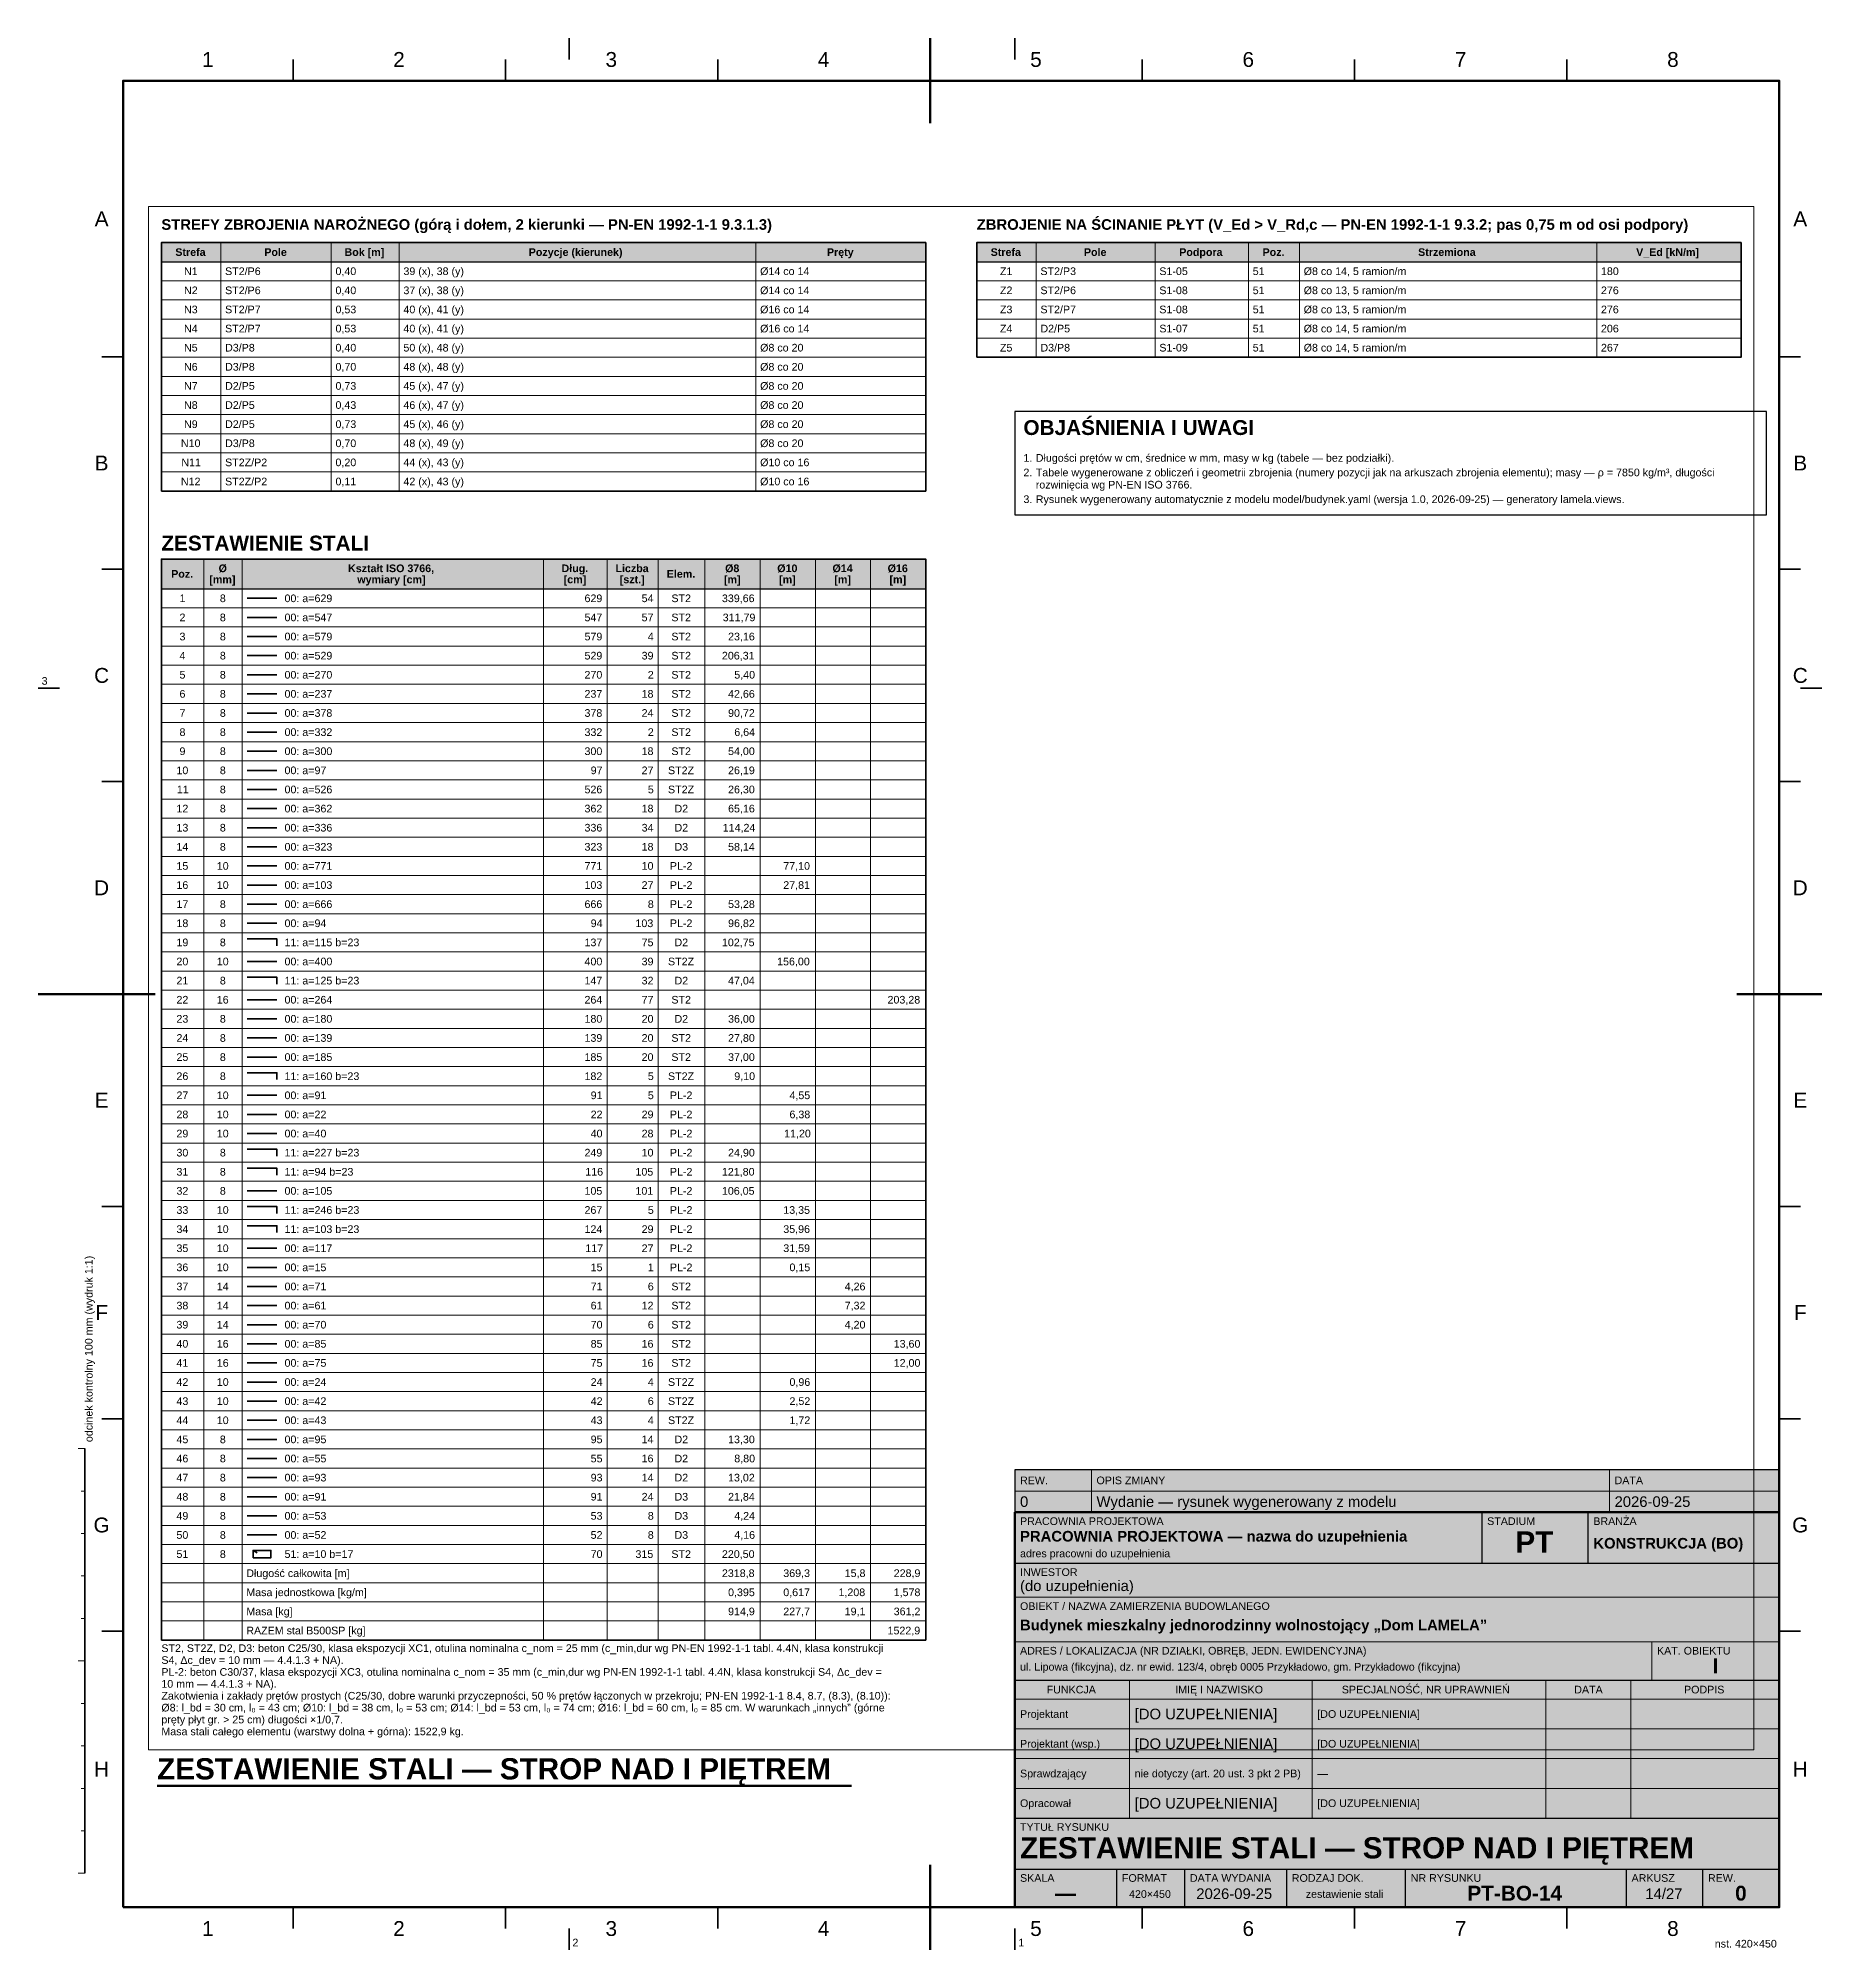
# Paper-space layout 'Arkusz PT-BO-14' of a CAD drawing. Header units: metres. Extents: x 0 to 420, y 0 to 450.
# The model-space entities are those that its viewports show. They can reach past a viewport. Long polylines and large blocks are cut down to what shows.
import ezdxf

# ---------------------------------------------------------------- set-up
doc = ezdxf.new("R2010")
doc.units = ezdxf.units.M
for name, color, linetype, lineweight in [('A-WIDOK', 7, 'Continuous', 25), ('R-OPISY', 7, 'Continuous', 25), ('R-RAMKA', 7, 'Continuous', 50), ('R-TABLICZKA', 7, 'Continuous', 25)]:
    doc.layers.add(name, color=color, linetype=linetype, lineweight=lineweight)
doc.layers.add('R-RZUTNIA', color=8, linetype='Continuous', lineweight=18, plot=False)
doc.styles.add('PL_ARIAL', font='arial.ttf')
doc.styles.add('PL_ARIAL_B', font='arialbd.ttf')

psp = doc.layouts.new('Arkusz PT-BO-14')

# ---------------------------------------------------------------- texts
at = {"layer": 'R-OPISY'}
for s, height, style, p in [('OBJAŚNIENIA I UWAGI', 3.5, 'PL_ARIAL_B', (232, 356.6)), ('1. ', 1.8, 'PL_ARIAL', (232, 350.3)), ('Długości prętów w cm, średnice w mm, masy w kg (tabele — bez podziałki).', 1.8, 'PL_ARIAL', (234.91, 350.3)), ('2. ', 1.8, 'PL_ARIAL', (232, 346.88)), ('Tabele wygenerowane z obliczeń i geometrii zbrojenia (numery pozycji jak na arkuszach zbrojenia elementu); masy — ρ = 7850 kg/m³, długości', 1.8, 'PL_ARIAL', (234.91, 346.88)), ('3. ', 1.8, 'PL_ARIAL', (232, 340.58)), ('rozwinięcia wg PN-EN ISO 3766.', 1.8, 'PL_ARIAL', (234.91, 344)), ('Rysunek wygenerowany automatycznie z modelu model/budynek.yaml (wersja 1.0, 2026-09-25) — generatory lamela.views.', 1.8, 'PL_ARIAL', (234.91, 340.58)), ('ZESTAWIENIE STALI — STROP NAD I PIĘTREM', 5, 'PL_ARIAL_B', (28, 40.1))]:
    psp.add_text(s, height=height, dxfattribs=dict(at, style=style)).set_placement(p)
at = {"layer": 'R-OPISY', "style": 'PL_ARIAL'}
psp.add_text('odcinek kontrolny 100 mm (wydruk 1:1)', height=1.8, rotation=90, dxfattribs=at).set_placement((12.8, 119.5))
at = {"layer": 'R-RAMKA', "style": 'PL_ARIAL'}
for s, height, p in [('1', 3.5, (38.59, 443.25)), ('2', 3.5, (83.59, 443.25)), ('3', 3.5, (133.59, 443.25)), ('4', 3.5, (183.59, 443.25)), ('5', 3.5, (233.59, 443.25)), ('6', 3.5, (283.59, 443.25)), ('7', 3.5, (333.59, 443.25)), ('8', 3.5, (383.59, 443.25)), ('A', 3.5, (13.3, 405.75)), ('A', 3.5, (413.3, 405.75)), ('B', 3.5, (13.3, 348.25)), ('B', 3.5, (413.3, 348.25)), ('C', 3.5, (13.16, 298.25)), ('C', 3.5, (413.16, 298.25)), ('3', 1.8, (0.8, 297.8)), ('D', 3.5, (13.16, 248.25)), ('D', 3.5, (413.16, 248.25)), ('E', 3.5, (13.3, 198.25)), ('E', 3.5, (413.3, 198.25)), ('F', 3.5, (13.45, 148.25)), ('F', 3.5, (413.45, 148.25)), ('G', 3.5, (13.02, 98.25)), ('G', 3.5, (413.02, 98.25)), ('H', 3.5, (13.16, 40.75)), ('H', 3.5, (413.16, 40.75)), ('1', 3.5, (38.59, 3.25)), ('2', 3.5, (83.59, 3.25)), ('3', 3.5, (133.59, 3.25)), ('4', 3.5, (183.59, 3.25)), ('5', 3.5, (233.59, 3.25)), ('6', 3.5, (283.59, 3.25)), ('7', 3.5, (333.59, 3.25)), ('8', 3.5, (383.59, 3.25)), ('2', 1.8, (125.8, 0.8)), ('1', 1.8, (230.8, 0.8)), ('nst. 420×450', 1.8, (394.8, 0.53))]:
    psp.add_text(s, height=height, dxfattribs=at).set_placement(p)
at = {"layer": 'R-TABLICZKA'}
for s, height, style, p in [('REW.', 1.8, 'PL_ARIAL', (231.2, 109.6)), ('OPIS ZMIANY', 1.8, 'PL_ARIAL', (249.2, 109.6)), ('DATA', 1.8, 'PL_ARIAL', (371.2, 109.6)), ('0', 2.5, 'PL_ARIAL', (231.2, 104.25)), ('Wydanie — rysunek wygenerowany z modelu', 2.5, 'PL_ARIAL', (249.2, 104.25)), ('2026-09-25', 2.5, 'PL_ARIAL', (371.2, 104.25)), ('PRACOWNIA PROJEKTOWA', 1.8, 'PL_ARIAL', (231.2, 100)), ('STADIUM', 1.8, 'PL_ARIAL', (341.2, 100)), ('BRANŻA', 1.8, 'PL_ARIAL', (366.2, 100)), ('PRACOWNIA PROJEKTOWA — nazwa do uzupełnienia', 2.5, 'PL_ARIAL_B', (231.2, 96.1)), ('PT', 5, 'PL_ARIAL_B', (347.86, 93.5)), ('KONSTRUKCJA (BO)', 2.5, 'PL_ARIAL_B', (366.2, 94.45)), ('adres pracowni do uzupełnienia', 1.8, 'PL_ARIAL', (231.2, 92.4)), ('(do uzupełnienia)', 2.5, 'PL_ARIAL', (231.2, 84.45)), ('INWESTOR', 1.8, 'PL_ARIAL', (231.2, 88)), ('OBIEKT / NAZWA ZAMIERZENIA BUDOWLANEGO', 1.8, 'PL_ARIAL', (231.2, 80)), ('Budynek mieszkalny jednorodzinny wolnostojący „Dom LAMELA”', 2.5, 'PL_ARIAL_B', (231.2, 75.2)), ('ADRES / LOKALIZACJA (NR DZIAŁKI, OBRĘB, JEDN. EWIDENCYJNA)', 1.8, 'PL_ARIAL', (231.2, 69.5)), ('ul. Lipowa (fikcyjna), dz. nr ewid. 123/4, obręb 0005 Przykładowo, gm. Przykładowo (fikcyjna)', 1.8, 'PL_ARIAL', (231.2, 65.72)), ('KAT. OBIEKTU', 1.8, 'PL_ARIAL', (381.2, 69.5)), ('I', 3.5, 'PL_ARIAL_B', (394.29, 65.07)), ('FUNKCJA', 1.8, 'PL_ARIAL', (237.47, 60.35)), ('IMIĘ I NAZWISKO', 1.8, 'PL_ARIAL', (267.74, 60.35)), ('SPECJALNOŚĆ, NR UPRAWNIEŃ', 1.8, 'PL_ARIAL', (306.98, 60.35)), ('DATA', 1.8, 'PL_ARIAL', (361.71, 60.35)), ('PODPIS', 1.8, 'PL_ARIAL', (387.56, 60.35)), ('Projektant', 1.8, 'PL_ARIAL', (231.2, 54.6)), ('[DO UZUPEŁNIENIA]', 2.5, 'PL_ARIAL', (258.2, 54.25)), ('[DO UZUPEŁNIENIA]', 1.8, 'PL_ARIAL', (301.2, 54.6)), ('[DO UZUPEŁNIENIA]', 2.5, 'PL_ARIAL', (258.2, 47.25)), ('Projektant (wsp.)', 1.8, 'PL_ARIAL', (231.2, 47.6)), ('[DO UZUPEŁNIENIA]', 1.8, 'PL_ARIAL', (301.2, 47.6)), ('Sprawdzający', 1.8, 'PL_ARIAL', (231.2, 40.6)), ('nie dotyczy (art. 20 ust. 3 pkt 2 PB)', 1.8, 'PL_ARIAL', (258.2, 40.6)), ('—', 1.8, 'PL_ARIAL', (301.2, 40.6)), ('Opracował', 1.8, 'PL_ARIAL', (231.2, 33.6)), ('[DO UZUPEŁNIENIA]', 2.5, 'PL_ARIAL', (258.2, 33.25)), ('[DO UZUPEŁNIENIA]', 1.8, 'PL_ARIAL', (301.2, 33.6)), ('TYTUŁ RYSUNKU', 1.8, 'PL_ARIAL', (231.2, 28)), ('ZESTAWIENIE STALI — STROP NAD I PIĘTREM', 5, 'PL_ARIAL_B', (231.2, 21.5)), ('SKALA', 1.8, 'PL_ARIAL', (231.2, 16)), ('FORMAT', 1.8, 'PL_ARIAL', (255.2, 16)), ('420×450', 1.8, 'PL_ARIAL', (256.87, 12.22)), ('DATA WYDANIA', 1.8, 'PL_ARIAL', (271.2, 16)), ('2026-09-25', 2.5, 'PL_ARIAL', (272.71, 11.95)), ('RODZAJ DOK.', 1.8, 'PL_ARIAL', (295.2, 16)), ('zestawienie stali', 1.8, 'PL_ARIAL', (298.48, 12.22)), ('NR RYSUNKU', 1.8, 'PL_ARIAL', (323.2, 16)), ('PT-BO-14', 3.5, 'PL_ARIAL_B', (336.55, 11.57)), ('ARKUSZ', 1.8, 'PL_ARIAL', (375.2, 16)), ('14/27', 2.5, 'PL_ARIAL', (378.45, 11.95)), ('REW.', 1.8, 'PL_ARIAL', (393.2, 16)), ('0', 3.5, 'PL_ARIAL_B', (399.59, 11.57)), ('—', 3.5, 'PL_ARIAL_B', (239.46, 11.57))]:
    psp.add_text(s, height=height, dxfattribs=dict(at, style=style)).set_placement(p)

msp = doc.modelspace()

# ---------------------------------------------------------------- texts
at = {"layer": 'A-WIDOK', "style": 'PL_ARIAL'}
for s, p in [('ST2, ST2Z, D2, D3: beton C25/30, klasa ekspozycji XC1, otulina nominalna c_nom = 25 mm (c_min,dur wg PN-EN 1992-1-1 tabl. 4.4N, klasa konstrukcji', (0, -0.3378)), ('S4, Δc_dev = 10 mm — 4.4.1.3 + NA).', (0, -0.3406)), ('PL-2: beton C30/37, klasa ekspozycji XC3, otulina nominalna c_nom = 35 mm (c_min,dur wg PN-EN 1992-1-1 tabl. 4.4N, klasa konstrukcji S4, Δc_dev =', (0, -0.3434)), ('10 mm — 4.4.1.3 + NA).', (0, -0.3462)), ('Zakotwienia i zakłady prętów prostych (C25/30, dobre warunki przyczepności, 50 % prętów łączonych w przekroju; PN-EN 1992-1-1 8.4, 8.7, (8.3), (8.10)):', (0, -0.349)), ('Ø8: l_bd = 30 cm, l₀ = 43 cm; Ø10: l_bd = 38 cm, l₀ = 53 cm; Ø14: l_bd = 53 cm, l₀ = 74 cm; Ø16: l_bd = 60 cm, l₀ = 85 cm. W warunkach „innych” (górne', (0, -0.3518)), ('pręty płyt gr. > 25 cm) długości ×1/0,7.', (0, -0.3546)), ('Masa stali całego elementu (warstwy dolna + górna): 1522,9 kg.', (0, -0.3574))]:
    msp.add_text(s, height=0.0018, dxfattribs=at).set_placement(p)
at = {"layer": 'R-OPISY'}
for s, height, style, p in [('STREFY ZBROJENIA NAROŻNEGO (górą i dołem, 2 kierunki — PN-EN 1992-1-1 9.3.1.3)', 0.0025, 'PL_ARIAL_B', (0, -0.003)), ('ZBROJENIE NA ŚCINANIE PŁYT (V_Ed > V_Rd,c — PN-EN 1992-1-1 9.3.2; pas 0,75 m od osi podpory)', 0.0025, 'PL_ARIAL_B', (0.192, -0.003)), ('Strefa', 0.0018, 'PL_ARIAL_B', (0.00329, -0.00915)), ('Pole', 0.0018, 'PL_ARIAL_B', (0.02424, -0.00915)), ('Bok [m]', 0.0018, 'PL_ARIAL_B', (0.04313, -0.00915)), ('Pozycje (kierunek)', 0.0018, 'PL_ARIAL_B', (0.08651, -0.00915)), ('Pręty', 0.0018, 'PL_ARIAL_B', (0.15673, -0.00915)), ('Strefa', 0.0018, 'PL_ARIAL_B', (0.19529, -0.00915)), ('Pole', 0.0018, 'PL_ARIAL_B', (0.21724, -0.00915)), ('Podpora', 0.0018, 'PL_ARIAL_B', (0.23969, -0.00915)), ('Poz.', 0.0018, 'PL_ARIAL_B', (0.25931, -0.00915)), ('Strzemiona', 0.0018, 'PL_ARIAL_B', (0.29595, -0.00915)), ('V_Ed [kN/m]', 0.0018, 'PL_ARIAL_B', (0.34729, -0.00915)), ('N1', 0.0018, 'PL_ARIAL', (0.00533, -0.01365)), ('ST2/P6', 0.0018, 'PL_ARIAL', (0.015, -0.01365)), ('0,40', 0.0018, 'PL_ARIAL', (0.041, -0.01365)), ('39 (x), 38 (y)', 0.0018, 'PL_ARIAL', (0.057, -0.01365)), ('Ø14 co 14', 0.0018, 'PL_ARIAL', (0.141, -0.01365)), ('Z1', 0.0018, 'PL_ARIAL', (0.19747, -0.01365)), ('ST2/P3', 0.0018, 'PL_ARIAL', (0.207, -0.01365)), ('S1-05', 0.0018, 'PL_ARIAL', (0.235, -0.01365)), ('51', 0.0018, 'PL_ARIAL', (0.257, -0.01365)), ('Ø8 co 14, 5 ramion/m', 0.0018, 'PL_ARIAL', (0.269, -0.01365)), ('180', 0.0018, 'PL_ARIAL', (0.339, -0.01365)), ('N2', 0.0018, 'PL_ARIAL', (0.00533, -0.01815)), ('ST2/P6', 0.0018, 'PL_ARIAL', (0.015, -0.01815)), ('0,40', 0.0018, 'PL_ARIAL', (0.041, -0.01815)), ('37 (x), 38 (y)', 0.0018, 'PL_ARIAL', (0.057, -0.01815)), ('Ø14 co 14', 0.0018, 'PL_ARIAL', (0.141, -0.01815)), ('Z2', 0.0018, 'PL_ARIAL', (0.19747, -0.01815)), ('ST2/P6', 0.0018, 'PL_ARIAL', (0.207, -0.01815)), ('S1-08', 0.0018, 'PL_ARIAL', (0.235, -0.01815)), ('51', 0.0018, 'PL_ARIAL', (0.257, -0.01815)), ('Ø8 co 13, 5 ramion/m', 0.0018, 'PL_ARIAL', (0.269, -0.01815)), ('276', 0.0018, 'PL_ARIAL', (0.339, -0.01815)), ('N3', 0.0018, 'PL_ARIAL', (0.00533, -0.02265)), ('ST2/P7', 0.0018, 'PL_ARIAL', (0.015, -0.02265)), ('0,53', 0.0018, 'PL_ARIAL', (0.041, -0.02265)), ('40 (x), 41 (y)', 0.0018, 'PL_ARIAL', (0.057, -0.02265)), ('Ø16 co 14', 0.0018, 'PL_ARIAL', (0.141, -0.02265)), ('Z3', 0.0018, 'PL_ARIAL', (0.19747, -0.02265)), ('ST2/P7', 0.0018, 'PL_ARIAL', (0.207, -0.02265)), ('S1-08', 0.0018, 'PL_ARIAL', (0.235, -0.02265)), ('51', 0.0018, 'PL_ARIAL', (0.257, -0.02265)), ('Ø8 co 13, 5 ramion/m', 0.0018, 'PL_ARIAL', (0.269, -0.02265)), ('276', 0.0018, 'PL_ARIAL', (0.339, -0.02265)), ('N4', 0.0018, 'PL_ARIAL', (0.00533, -0.02715)), ('ST2/P7', 0.0018, 'PL_ARIAL', (0.015, -0.02715)), ('0,53', 0.0018, 'PL_ARIAL', (0.041, -0.02715)), ('40 (x), 41 (y)', 0.0018, 'PL_ARIAL', (0.057, -0.02715)), ('Ø16 co 14', 0.0018, 'PL_ARIAL', (0.141, -0.02715)), ('Z4', 0.0018, 'PL_ARIAL', (0.19747, -0.02715)), ('D2/P5', 0.0018, 'PL_ARIAL', (0.207, -0.02715)), ('S1-07', 0.0018, 'PL_ARIAL', (0.235, -0.02715)), ('51', 0.0018, 'PL_ARIAL', (0.257, -0.02715)), ('Ø8 co 14, 5 ramion/m', 0.0018, 'PL_ARIAL', (0.269, -0.02715)), ('206', 0.0018, 'PL_ARIAL', (0.339, -0.02715)), ('N5', 0.0018, 'PL_ARIAL', (0.00533, -0.03165)), ('D3/P8', 0.0018, 'PL_ARIAL', (0.015, -0.03165)), ('0,40', 0.0018, 'PL_ARIAL', (0.041, -0.03165)), ('50 (x), 48 (y)', 0.0018, 'PL_ARIAL', (0.057, -0.03165)), ('Ø8 co 20', 0.0018, 'PL_ARIAL', (0.141, -0.03165)), ('Z5', 0.0018, 'PL_ARIAL', (0.19747, -0.03165)), ('D3/P8', 0.0018, 'PL_ARIAL', (0.207, -0.03165)), ('S1-09', 0.0018, 'PL_ARIAL', (0.235, -0.03165)), ('51', 0.0018, 'PL_ARIAL', (0.257, -0.03165)), ('Ø8 co 14, 5 ramion/m', 0.0018, 'PL_ARIAL', (0.269, -0.03165)), ('267', 0.0018, 'PL_ARIAL', (0.339, -0.03165)), ('N6', 0.0018, 'PL_ARIAL', (0.00533, -0.03615)), ('D3/P8', 0.0018, 'PL_ARIAL', (0.015, -0.03615)), ('0,70', 0.0018, 'PL_ARIAL', (0.041, -0.03615)), ('48 (x), 48 (y)', 0.0018, 'PL_ARIAL', (0.057, -0.03615)), ('Ø8 co 20', 0.0018, 'PL_ARIAL', (0.141, -0.03615)), ('N7', 0.0018, 'PL_ARIAL', (0.00533, -0.04065)), ('D2/P5', 0.0018, 'PL_ARIAL', (0.015, -0.04065)), ('0,73', 0.0018, 'PL_ARIAL', (0.041, -0.04065)), ('45 (x), 47 (y)', 0.0018, 'PL_ARIAL', (0.057, -0.04065)), ('Ø8 co 20', 0.0018, 'PL_ARIAL', (0.141, -0.04065)), ('N8', 0.0018, 'PL_ARIAL', (0.00533, -0.04515)), ('D2/P5', 0.0018, 'PL_ARIAL', (0.015, -0.04515)), ('0,43', 0.0018, 'PL_ARIAL', (0.041, -0.04515)), ('46 (x), 47 (y)', 0.0018, 'PL_ARIAL', (0.057, -0.04515)), ('Ø8 co 20', 0.0018, 'PL_ARIAL', (0.141, -0.04515)), ('N9', 0.0018, 'PL_ARIAL', (0.00533, -0.04965)), ('D2/P5', 0.0018, 'PL_ARIAL', (0.015, -0.04965)), ('0,73', 0.0018, 'PL_ARIAL', (0.041, -0.04965)), ('45 (x), 46 (y)', 0.0018, 'PL_ARIAL', (0.057, -0.04965)), ('Ø8 co 20', 0.0018, 'PL_ARIAL', (0.141, -0.04965)), ('N10', 0.0018, 'PL_ARIAL', (0.0046, -0.05415)), ('D3/P8', 0.0018, 'PL_ARIAL', (0.015, -0.05415)), ('0,70', 0.0018, 'PL_ARIAL', (0.041, -0.05415)), ('48 (x), 49 (y)', 0.0018, 'PL_ARIAL', (0.057, -0.05415)), ('Ø8 co 20', 0.0018, 'PL_ARIAL', (0.141, -0.05415)), ('N11', 0.0018, 'PL_ARIAL', (0.0047, -0.05865)), ('ST2Z/P2', 0.0018, 'PL_ARIAL', (0.015, -0.05865)), ('0,20', 0.0018, 'PL_ARIAL', (0.041, -0.05865)), ('44 (x), 43 (y)', 0.0018, 'PL_ARIAL', (0.057, -0.05865)), ('Ø10 co 16', 0.0018, 'PL_ARIAL', (0.141, -0.05865)), ('N12', 0.0018, 'PL_ARIAL', (0.0046, -0.06315)), ('ST2Z/P2', 0.0018, 'PL_ARIAL', (0.015, -0.06315)), ('0,11', 0.0018, 'PL_ARIAL', (0.041, -0.06315)), ('42 (x), 43 (y)', 0.0018, 'PL_ARIAL', (0.057, -0.06315)), ('Ø10 co 16', 0.0018, 'PL_ARIAL', (0.141, -0.06315)), ('ZESTAWIENIE STALI', 0.0035, 'PL_ARIAL_B', (0, -0.0785)), ('Poz.', 0.0018, 'PL_ARIAL_B', (0.00231, -0.0849)), ('[mm]', 0.0018, 'PL_ARIAL_B', (0.0113, -0.0862)), ('Ø', 0.0018, 'PL_ARIAL_B', (0.01348, -0.08359)), ('Kształt ISO 3766,', 0.0018, 'PL_ARIAL_B', (0.04396, -0.08359)), ('wymiary [cm]', 0.0018, 'PL_ARIAL_B', (0.04614, -0.0862)), ('Dług.', 0.0018, 'PL_ARIAL_B', (0.09423, -0.08359)), ('[cm]', 0.0018, 'PL_ARIAL_B', (0.09474, -0.0862)), ('Liczba', 0.0018, 'PL_ARIAL_B', (0.10693, -0.08359)), ('[szt.]', 0.0018, 'PL_ARIAL_B', (0.10795, -0.0862)), ('Elem.', 0.0018, 'PL_ARIAL_B', (0.11901, -0.0849)), ('[m]', 0.0018, 'PL_ARIAL_B', (0.13247, -0.0862)), ('Ø8', 0.0018, 'PL_ARIAL_B', (0.13275, -0.08359)), ('Ø10', 0.0018, 'PL_ARIAL_B', (0.14503, -0.08359)), ('[m]', 0.0018, 'PL_ARIAL_B', (0.14547, -0.0862)), ('Ø14', 0.0018, 'PL_ARIAL_B', (0.15803, -0.08359)), ('[m]', 0.0018, 'PL_ARIAL_B', (0.15847, -0.0862)), ('Ø16', 0.0018, 'PL_ARIAL_B', (0.17103, -0.08359)), ('[m]', 0.0018, 'PL_ARIAL_B', (0.17147, -0.0862)), ('1', 0.0018, 'PL_ARIAL', (0.00427, -0.09065)), ('8', 0.0018, 'PL_ARIAL', (0.01377, -0.09065)), ('00: a=629', 0.0018, 'PL_ARIAL', (0.029, -0.09065)), ('629', 0.0018, 'PL_ARIAL', (0.09964, -0.09065)), ('54', 0.0018, 'PL_ARIAL', (0.11309, -0.09065)), ('ST2', 0.0018, 'PL_ARIAL', (0.1201, -0.09065)), ('339,66', 0.0018, 'PL_ARIAL', (0.132, -0.09065)), ('2', 0.0018, 'PL_ARIAL', (0.00427, -0.09515)), ('8', 0.0018, 'PL_ARIAL', (0.01377, -0.09515)), ('00: a=547', 0.0018, 'PL_ARIAL', (0.029, -0.09515)), ('547', 0.0018, 'PL_ARIAL', (0.09964, -0.09515)), ('57', 0.0018, 'PL_ARIAL', (0.11309, -0.09515)), ('ST2', 0.0018, 'PL_ARIAL', (0.1201, -0.09515)), ('311,79', 0.0018, 'PL_ARIAL', (0.13219, -0.09515)), ('3', 0.0018, 'PL_ARIAL', (0.00427, -0.09965)), ('8', 0.0018, 'PL_ARIAL', (0.01377, -0.09965)), ('00: a=579', 0.0018, 'PL_ARIAL', (0.029, -0.09965)), ('579', 0.0018, 'PL_ARIAL', (0.09964, -0.09965)), ('4', 0.0018, 'PL_ARIAL', (0.11455, -0.09965)), ('ST2', 0.0018, 'PL_ARIAL', (0.1201, -0.09965)), ('23,16', 0.0018, 'PL_ARIAL', (0.13345, -0.09965)), ('4', 0.0018, 'PL_ARIAL', (0.00427, -0.10415)), ('8', 0.0018, 'PL_ARIAL', (0.01377, -0.10415)), ('00: a=529', 0.0018, 'PL_ARIAL', (0.029, -0.10415)), ('529', 0.0018, 'PL_ARIAL', (0.09964, -0.10415)), ('39', 0.0018, 'PL_ARIAL', (0.11309, -0.10415)), ('ST2', 0.0018, 'PL_ARIAL', (0.1201, -0.10415)), ('206,31', 0.0018, 'PL_ARIAL', (0.132, -0.10415)), ('5', 0.0018, 'PL_ARIAL', (0.00427, -0.10865)), ('8', 0.0018, 'PL_ARIAL', (0.01377, -0.10865)), ('00: a=270', 0.0018, 'PL_ARIAL', (0.029, -0.10865)), ('270', 0.0018, 'PL_ARIAL', (0.09964, -0.10865)), ('2', 0.0018, 'PL_ARIAL', (0.11455, -0.10865)), ('ST2', 0.0018, 'PL_ARIAL', (0.1201, -0.10865)), ('5,40', 0.0018, 'PL_ARIAL', (0.13491, -0.10865)), ('6', 0.0018, 'PL_ARIAL', (0.00427, -0.11315)), ('8', 0.0018, 'PL_ARIAL', (0.01377, -0.11315)), ('00: a=237', 0.0018, 'PL_ARIAL', (0.029, -0.11315)), ('237', 0.0018, 'PL_ARIAL', (0.09964, -0.11315)), ('18', 0.0018, 'PL_ARIAL', (0.11309, -0.11315)), ('ST2', 0.0018, 'PL_ARIAL', (0.1201, -0.11315)), ('42,66', 0.0018, 'PL_ARIAL', (0.13345, -0.11315)), ('7', 0.0018, 'PL_ARIAL', (0.00427, -0.11765)), ('8', 0.0018, 'PL_ARIAL', (0.01377, -0.11765)), ('00: a=378', 0.0018, 'PL_ARIAL', (0.029, -0.11765)), ('378', 0.0018, 'PL_ARIAL', (0.09964, -0.11765)), ('24', 0.0018, 'PL_ARIAL', (0.11309, -0.11765)), ('ST2', 0.0018, 'PL_ARIAL', (0.1201, -0.11765)), ('90,72', 0.0018, 'PL_ARIAL', (0.13345, -0.11765)), ('8', 0.0018, 'PL_ARIAL', (0.00427, -0.12215)), ('8', 0.0018, 'PL_ARIAL', (0.01377, -0.12215)), ('00: a=332', 0.0018, 'PL_ARIAL', (0.029, -0.12215)), ('332', 0.0018, 'PL_ARIAL', (0.09964, -0.12215)), ('2', 0.0018, 'PL_ARIAL', (0.11455, -0.12215)), ('ST2', 0.0018, 'PL_ARIAL', (0.1201, -0.12215)), ('6,64', 0.0018, 'PL_ARIAL', (0.13491, -0.12215)), ('9', 0.0018, 'PL_ARIAL', (0.00427, -0.12665)), ('8', 0.0018, 'PL_ARIAL', (0.01377, -0.12665)), ('00: a=300', 0.0018, 'PL_ARIAL', (0.029, -0.12665)), ('300', 0.0018, 'PL_ARIAL', (0.09964, -0.12665)), ('18', 0.0018, 'PL_ARIAL', (0.11309, -0.12665)), ('ST2', 0.0018, 'PL_ARIAL', (0.1201, -0.12665)), ('54,00', 0.0018, 'PL_ARIAL', (0.13345, -0.12665)), ('10', 0.0018, 'PL_ARIAL', (0.00355, -0.13115)), ('8', 0.0018, 'PL_ARIAL', (0.01377, -0.13115)), ('00: a=97', 0.0018, 'PL_ARIAL', (0.029, -0.13115)), ('97', 0.0018, 'PL_ARIAL', (0.10109, -0.13115)), ('27', 0.0018, 'PL_ARIAL', (0.11309, -0.13115)), ('ST2Z', 0.0018, 'PL_ARIAL', (0.1193, -0.13115)), ('26,19', 0.0018, 'PL_ARIAL', (0.13345, -0.13115)), ('11', 0.0018, 'PL_ARIAL', (0.00364, -0.13565)), ('8', 0.0018, 'PL_ARIAL', (0.01377, -0.13565)), ('00: a=526', 0.0018, 'PL_ARIAL', (0.029, -0.13565)), ('526', 0.0018, 'PL_ARIAL', (0.09964, -0.13565)), ('5', 0.0018, 'PL_ARIAL', (0.11455, -0.13565)), ('ST2Z', 0.0018, 'PL_ARIAL', (0.1193, -0.13565)), ('26,30', 0.0018, 'PL_ARIAL', (0.13345, -0.13565)), ('12', 0.0018, 'PL_ARIAL', (0.00355, -0.14015)), ('8', 0.0018, 'PL_ARIAL', (0.01377, -0.14015)), ('00: a=362', 0.0018, 'PL_ARIAL', (0.029, -0.14015)), ('362', 0.0018, 'PL_ARIAL', (0.09964, -0.14015)), ('18', 0.0018, 'PL_ARIAL', (0.11309, -0.14015)), ('D2', 0.0018, 'PL_ARIAL', (0.12083, -0.14015)), ('65,16', 0.0018, 'PL_ARIAL', (0.13345, -0.14015)), ('13', 0.0018, 'PL_ARIAL', (0.00355, -0.14465)), ('8', 0.0018, 'PL_ARIAL', (0.01377, -0.14465)), ('00: a=336', 0.0018, 'PL_ARIAL', (0.029, -0.14465)), ('336', 0.0018, 'PL_ARIAL', (0.09964, -0.14465)), ('34', 0.0018, 'PL_ARIAL', (0.11309, -0.14465)), ('D2', 0.0018, 'PL_ARIAL', (0.12083, -0.14465)), ('114,24', 0.0018, 'PL_ARIAL', (0.13219, -0.14465)), ('14', 0.0018, 'PL_ARIAL', (0.00355, -0.14915)), ('8', 0.0018, 'PL_ARIAL', (0.01377, -0.14915)), ('00: a=323', 0.0018, 'PL_ARIAL', (0.029, -0.14915)), ('323', 0.0018, 'PL_ARIAL', (0.09964, -0.14915)), ('18', 0.0018, 'PL_ARIAL', (0.11309, -0.14915)), ('D3', 0.0018, 'PL_ARIAL', (0.12083, -0.14915)), ('58,14', 0.0018, 'PL_ARIAL', (0.13345, -0.14915)), ('15', 0.0018, 'PL_ARIAL', (0.00355, -0.15365)), ('10', 0.0018, 'PL_ARIAL', (0.01305, -0.15365)), ('00: a=771', 0.0018, 'PL_ARIAL', (0.029, -0.15365)), ('771', 0.0018, 'PL_ARIAL', (0.09964, -0.15365)), ('10', 0.0018, 'PL_ARIAL', (0.11309, -0.15365)), ('PL-2', 0.0018, 'PL_ARIAL', (0.11974, -0.15365)), ('77,10', 0.0018, 'PL_ARIAL', (0.14645, -0.15365)), ('16', 0.0018, 'PL_ARIAL', (0.00355, -0.15815)), ('10', 0.0018, 'PL_ARIAL', (0.01305, -0.15815)), ('00: a=103', 0.0018, 'PL_ARIAL', (0.029, -0.15815)), ('103', 0.0018, 'PL_ARIAL', (0.09964, -0.15815)), ('27', 0.0018, 'PL_ARIAL', (0.11309, -0.15815)), ('PL-2', 0.0018, 'PL_ARIAL', (0.11974, -0.15815)), ('27,81', 0.0018, 'PL_ARIAL', (0.14645, -0.15815)), ('17', 0.0018, 'PL_ARIAL', (0.00355, -0.16265)), ('8', 0.0018, 'PL_ARIAL', (0.01377, -0.16265)), ('00: a=666', 0.0018, 'PL_ARIAL', (0.029, -0.16265)), ('666', 0.0018, 'PL_ARIAL', (0.09964, -0.16265)), ('8', 0.0018, 'PL_ARIAL', (0.11455, -0.16265)), ('PL-2', 0.0018, 'PL_ARIAL', (0.11974, -0.16265)), ('53,28', 0.0018, 'PL_ARIAL', (0.13345, -0.16265)), ('18', 0.0018, 'PL_ARIAL', (0.00355, -0.16715)), ('8', 0.0018, 'PL_ARIAL', (0.01377, -0.16715)), ('00: a=94', 0.0018, 'PL_ARIAL', (0.029, -0.16715)), ('94', 0.0018, 'PL_ARIAL', (0.10109, -0.16715)), ('103', 0.0018, 'PL_ARIAL', (0.11164, -0.16715)), ('PL-2', 0.0018, 'PL_ARIAL', (0.11974, -0.16715)), ('96,82', 0.0018, 'PL_ARIAL', (0.13345, -0.16715)), ('19', 0.0018, 'PL_ARIAL', (0.00355, -0.17165)), ('8', 0.0018, 'PL_ARIAL', (0.01377, -0.17165)), ('11: a=115 b=23', 0.0018, 'PL_ARIAL', (0.029, -0.17165)), ('137', 0.0018, 'PL_ARIAL', (0.09964, -0.17165)), ('75', 0.0018, 'PL_ARIAL', (0.11309, -0.17165)), ('D2', 0.0018, 'PL_ARIAL', (0.12083, -0.17165)), ('102,75', 0.0018, 'PL_ARIAL', (0.132, -0.17165)), ('20', 0.0018, 'PL_ARIAL', (0.00355, -0.17615)), ('10', 0.0018, 'PL_ARIAL', (0.01305, -0.17615)), ('00: a=400', 0.0018, 'PL_ARIAL', (0.029, -0.17615)), ('400', 0.0018, 'PL_ARIAL', (0.09964, -0.17615)), ('39', 0.0018, 'PL_ARIAL', (0.11309, -0.17615)), ('ST2Z', 0.0018, 'PL_ARIAL', (0.1193, -0.17615)), ('156,00', 0.0018, 'PL_ARIAL', (0.145, -0.17615)), ('21', 0.0018, 'PL_ARIAL', (0.00355, -0.18065)), ('8', 0.0018, 'PL_ARIAL', (0.01377, -0.18065)), ('11: a=125 b=23', 0.0018, 'PL_ARIAL', (0.029, -0.18065)), ('147', 0.0018, 'PL_ARIAL', (0.09964, -0.18065)), ('32', 0.0018, 'PL_ARIAL', (0.11309, -0.18065)), ('D2', 0.0018, 'PL_ARIAL', (0.12083, -0.18065)), ('47,04', 0.0018, 'PL_ARIAL', (0.13345, -0.18065)), ('22', 0.0018, 'PL_ARIAL', (0.00355, -0.18515)), ('16', 0.0018, 'PL_ARIAL', (0.01305, -0.18515)), ('00: a=264', 0.0018, 'PL_ARIAL', (0.029, -0.18515)), ('264', 0.0018, 'PL_ARIAL', (0.09964, -0.18515)), ('77', 0.0018, 'PL_ARIAL', (0.11309, -0.18515)), ('ST2', 0.0018, 'PL_ARIAL', (0.1201, -0.18515)), ('203,28', 0.0018, 'PL_ARIAL', (0.171, -0.18515)), ('23', 0.0018, 'PL_ARIAL', (0.00355, -0.18965)), ('8', 0.0018, 'PL_ARIAL', (0.01377, -0.18965)), ('00: a=180', 0.0018, 'PL_ARIAL', (0.029, -0.18965)), ('180', 0.0018, 'PL_ARIAL', (0.09964, -0.18965)), ('20', 0.0018, 'PL_ARIAL', (0.11309, -0.18965)), ('D2', 0.0018, 'PL_ARIAL', (0.12083, -0.18965)), ('36,00', 0.0018, 'PL_ARIAL', (0.13345, -0.18965)), ('24', 0.0018, 'PL_ARIAL', (0.00355, -0.19415)), ('8', 0.0018, 'PL_ARIAL', (0.01377, -0.19415)), ('00: a=139', 0.0018, 'PL_ARIAL', (0.029, -0.19415)), ('139', 0.0018, 'PL_ARIAL', (0.09964, -0.19415)), ('20', 0.0018, 'PL_ARIAL', (0.11309, -0.19415)), ('ST2', 0.0018, 'PL_ARIAL', (0.1201, -0.19415)), ('27,80', 0.0018, 'PL_ARIAL', (0.13345, -0.19415)), ('25', 0.0018, 'PL_ARIAL', (0.00355, -0.19865)), ('8', 0.0018, 'PL_ARIAL', (0.01377, -0.19865)), ('00: a=185', 0.0018, 'PL_ARIAL', (0.029, -0.19865)), ('185', 0.0018, 'PL_ARIAL', (0.09964, -0.19865)), ('20', 0.0018, 'PL_ARIAL', (0.11309, -0.19865)), ('ST2', 0.0018, 'PL_ARIAL', (0.1201, -0.19865)), ('37,00', 0.0018, 'PL_ARIAL', (0.13345, -0.19865)), ('26', 0.0018, 'PL_ARIAL', (0.00355, -0.20315)), ('8', 0.0018, 'PL_ARIAL', (0.01377, -0.20315)), ('11: a=160 b=23', 0.0018, 'PL_ARIAL', (0.029, -0.20315)), ('182', 0.0018, 'PL_ARIAL', (0.09964, -0.20315)), ('5', 0.0018, 'PL_ARIAL', (0.11455, -0.20315)), ('ST2Z', 0.0018, 'PL_ARIAL', (0.1193, -0.20315)), ('9,10', 0.0018, 'PL_ARIAL', (0.13491, -0.20315)), ('27', 0.0018, 'PL_ARIAL', (0.00355, -0.20765)), ('10', 0.0018, 'PL_ARIAL', (0.01305, -0.20765)), ('00: a=91', 0.0018, 'PL_ARIAL', (0.029, -0.20765)), ('91', 0.0018, 'PL_ARIAL', (0.10109, -0.20765)), ('5', 0.0018, 'PL_ARIAL', (0.11455, -0.20765)), ('PL-2', 0.0018, 'PL_ARIAL', (0.11974, -0.20765)), ('4,55', 0.0018, 'PL_ARIAL', (0.14791, -0.20765)), ('28', 0.0018, 'PL_ARIAL', (0.00355, -0.21215)), ('10', 0.0018, 'PL_ARIAL', (0.01305, -0.21215)), ('00: a=22', 0.0018, 'PL_ARIAL', (0.029, -0.21215)), ('22', 0.0018, 'PL_ARIAL', (0.10109, -0.21215)), ('29', 0.0018, 'PL_ARIAL', (0.11309, -0.21215)), ('PL-2', 0.0018, 'PL_ARIAL', (0.11974, -0.21215)), ('6,38', 0.0018, 'PL_ARIAL', (0.14791, -0.21215)), ('29', 0.0018, 'PL_ARIAL', (0.00355, -0.21665)), ('10', 0.0018, 'PL_ARIAL', (0.01305, -0.21665)), ('00: a=40', 0.0018, 'PL_ARIAL', (0.029, -0.21665)), ('40', 0.0018, 'PL_ARIAL', (0.10109, -0.21665)), ('28', 0.0018, 'PL_ARIAL', (0.11309, -0.21665)), ('PL-2', 0.0018, 'PL_ARIAL', (0.11974, -0.21665)), ('11,20', 0.0018, 'PL_ARIAL', (0.14665, -0.21665)), ('30', 0.0018, 'PL_ARIAL', (0.00355, -0.22115)), ('8', 0.0018, 'PL_ARIAL', (0.01377, -0.22115)), ('11: a=227 b=23', 0.0018, 'PL_ARIAL', (0.029, -0.22115)), ('249', 0.0018, 'PL_ARIAL', (0.09964, -0.22115)), ('10', 0.0018, 'PL_ARIAL', (0.11309, -0.22115)), ('PL-2', 0.0018, 'PL_ARIAL', (0.11974, -0.22115)), ('24,90', 0.0018, 'PL_ARIAL', (0.13345, -0.22115)), ('31', 0.0018, 'PL_ARIAL', (0.00355, -0.22565)), ('8', 0.0018, 'PL_ARIAL', (0.01377, -0.22565)), ('11: a=94 b=23', 0.0018, 'PL_ARIAL', (0.029, -0.22565)), ('116', 0.0018, 'PL_ARIAL', (0.09983, -0.22565)), ('105', 0.0018, 'PL_ARIAL', (0.11164, -0.22565)), ('PL-2', 0.0018, 'PL_ARIAL', (0.11974, -0.22565)), ('121,80', 0.0018, 'PL_ARIAL', (0.132, -0.22565)), ('32', 0.0018, 'PL_ARIAL', (0.00355, -0.23015)), ('8', 0.0018, 'PL_ARIAL', (0.01377, -0.23015)), ('00: a=105', 0.0018, 'PL_ARIAL', (0.029, -0.23015)), ('105', 0.0018, 'PL_ARIAL', (0.09964, -0.23015)), ('101', 0.0018, 'PL_ARIAL', (0.11164, -0.23015)), ('PL-2', 0.0018, 'PL_ARIAL', (0.11974, -0.23015)), ('106,05', 0.0018, 'PL_ARIAL', (0.132, -0.23015)), ('33', 0.0018, 'PL_ARIAL', (0.00355, -0.23465)), ('10', 0.0018, 'PL_ARIAL', (0.01305, -0.23465)), ('11: a=246 b=23', 0.0018, 'PL_ARIAL', (0.029, -0.23465)), ('267', 0.0018, 'PL_ARIAL', (0.09964, -0.23465)), ('5', 0.0018, 'PL_ARIAL', (0.11455, -0.23465)), ('PL-2', 0.0018, 'PL_ARIAL', (0.11974, -0.23465)), ('13,35', 0.0018, 'PL_ARIAL', (0.14645, -0.23465)), ('34', 0.0018, 'PL_ARIAL', (0.00355, -0.23915)), ('10', 0.0018, 'PL_ARIAL', (0.01305, -0.23915)), ('11: a=103 b=23', 0.0018, 'PL_ARIAL', (0.029, -0.23915)), ('124', 0.0018, 'PL_ARIAL', (0.09964, -0.23915)), ('29', 0.0018, 'PL_ARIAL', (0.11309, -0.23915)), ('PL-2', 0.0018, 'PL_ARIAL', (0.11974, -0.23915)), ('35,96', 0.0018, 'PL_ARIAL', (0.14645, -0.23915)), ('35', 0.0018, 'PL_ARIAL', (0.00355, -0.24365)), ('10', 0.0018, 'PL_ARIAL', (0.01305, -0.24365)), ('00: a=117', 0.0018, 'PL_ARIAL', (0.029, -0.24365)), ('117', 0.0018, 'PL_ARIAL', (0.09983, -0.24365)), ('27', 0.0018, 'PL_ARIAL', (0.11309, -0.24365)), ('PL-2', 0.0018, 'PL_ARIAL', (0.11974, -0.24365)), ('31,59', 0.0018, 'PL_ARIAL', (0.14645, -0.24365)), ('36', 0.0018, 'PL_ARIAL', (0.00355, -0.24815)), ('10', 0.0018, 'PL_ARIAL', (0.01305, -0.24815)), ('00: a=15', 0.0018, 'PL_ARIAL', (0.029, -0.24815)), ('15', 0.0018, 'PL_ARIAL', (0.10109, -0.24815)), ('1', 0.0018, 'PL_ARIAL', (0.11455, -0.24815)), ('PL-2', 0.0018, 'PL_ARIAL', (0.11974, -0.24815)), ('0,15', 0.0018, 'PL_ARIAL', (0.14791, -0.24815)), ('37', 0.0018, 'PL_ARIAL', (0.00355, -0.25265)), ('14', 0.0018, 'PL_ARIAL', (0.01305, -0.25265)), ('00: a=71', 0.0018, 'PL_ARIAL', (0.029, -0.25265)), ('71', 0.0018, 'PL_ARIAL', (0.10109, -0.25265)), ('6', 0.0018, 'PL_ARIAL', (0.11455, -0.25265)), ('ST2', 0.0018, 'PL_ARIAL', (0.1201, -0.25265)), ('4,26', 0.0018, 'PL_ARIAL', (0.16091, -0.25265)), ('38', 0.0018, 'PL_ARIAL', (0.00355, -0.25715)), ('14', 0.0018, 'PL_ARIAL', (0.01305, -0.25715)), ('00: a=61', 0.0018, 'PL_ARIAL', (0.029, -0.25715)), ('61', 0.0018, 'PL_ARIAL', (0.10109, -0.25715)), ('12', 0.0018, 'PL_ARIAL', (0.11309, -0.25715)), ('ST2', 0.0018, 'PL_ARIAL', (0.1201, -0.25715)), ('7,32', 0.0018, 'PL_ARIAL', (0.16091, -0.25715)), ('39', 0.0018, 'PL_ARIAL', (0.00355, -0.26165)), ('14', 0.0018, 'PL_ARIAL', (0.01305, -0.26165)), ('00: a=70', 0.0018, 'PL_ARIAL', (0.029, -0.26165)), ('70', 0.0018, 'PL_ARIAL', (0.10109, -0.26165)), ('6', 0.0018, 'PL_ARIAL', (0.11455, -0.26165)), ('ST2', 0.0018, 'PL_ARIAL', (0.1201, -0.26165)), ('4,20', 0.0018, 'PL_ARIAL', (0.16091, -0.26165)), ('40', 0.0018, 'PL_ARIAL', (0.00355, -0.26615)), ('16', 0.0018, 'PL_ARIAL', (0.01305, -0.26615)), ('00: a=85', 0.0018, 'PL_ARIAL', (0.029, -0.26615)), ('85', 0.0018, 'PL_ARIAL', (0.10109, -0.26615)), ('16', 0.0018, 'PL_ARIAL', (0.11309, -0.26615)), ('ST2', 0.0018, 'PL_ARIAL', (0.1201, -0.26615)), ('13,60', 0.0018, 'PL_ARIAL', (0.17245, -0.26615)), ('41', 0.0018, 'PL_ARIAL', (0.00355, -0.27065)), ('16', 0.0018, 'PL_ARIAL', (0.01305, -0.27065)), ('00: a=75', 0.0018, 'PL_ARIAL', (0.029, -0.27065)), ('75', 0.0018, 'PL_ARIAL', (0.10109, -0.27065)), ('16', 0.0018, 'PL_ARIAL', (0.11309, -0.27065)), ('ST2', 0.0018, 'PL_ARIAL', (0.1201, -0.27065)), ('12,00', 0.0018, 'PL_ARIAL', (0.17245, -0.27065)), ('42', 0.0018, 'PL_ARIAL', (0.00355, -0.27515)), ('10', 0.0018, 'PL_ARIAL', (0.01305, -0.27515)), ('00: a=24', 0.0018, 'PL_ARIAL', (0.029, -0.27515)), ('24', 0.0018, 'PL_ARIAL', (0.10109, -0.27515)), ('4', 0.0018, 'PL_ARIAL', (0.11455, -0.27515)), ('ST2Z', 0.0018, 'PL_ARIAL', (0.1193, -0.27515)), ('0,96', 0.0018, 'PL_ARIAL', (0.14791, -0.27515)), ('43', 0.0018, 'PL_ARIAL', (0.00355, -0.27965)), ('10', 0.0018, 'PL_ARIAL', (0.01305, -0.27965)), ('00: a=42', 0.0018, 'PL_ARIAL', (0.029, -0.27965)), ('42', 0.0018, 'PL_ARIAL', (0.10109, -0.27965)), ('6', 0.0018, 'PL_ARIAL', (0.11455, -0.27965)), ('ST2Z', 0.0018, 'PL_ARIAL', (0.1193, -0.27965)), ('2,52', 0.0018, 'PL_ARIAL', (0.14791, -0.27965)), ('44', 0.0018, 'PL_ARIAL', (0.00355, -0.28415)), ('10', 0.0018, 'PL_ARIAL', (0.01305, -0.28415)), ('00: a=43', 0.0018, 'PL_ARIAL', (0.029, -0.28415)), ('43', 0.0018, 'PL_ARIAL', (0.10109, -0.28415)), ('4', 0.0018, 'PL_ARIAL', (0.11455, -0.28415)), ('ST2Z', 0.0018, 'PL_ARIAL', (0.1193, -0.28415)), ('1,72', 0.0018, 'PL_ARIAL', (0.14791, -0.28415)), ('45', 0.0018, 'PL_ARIAL', (0.00355, -0.28865)), ('8', 0.0018, 'PL_ARIAL', (0.01377, -0.28865)), ('00: a=95', 0.0018, 'PL_ARIAL', (0.029, -0.28865)), ('95', 0.0018, 'PL_ARIAL', (0.10109, -0.28865)), ('14', 0.0018, 'PL_ARIAL', (0.11309, -0.28865)), ('D2', 0.0018, 'PL_ARIAL', (0.12083, -0.28865)), ('13,30', 0.0018, 'PL_ARIAL', (0.13345, -0.28865)), ('46', 0.0018, 'PL_ARIAL', (0.00355, -0.29315)), ('8', 0.0018, 'PL_ARIAL', (0.01377, -0.29315)), ('00: a=55', 0.0018, 'PL_ARIAL', (0.029, -0.29315)), ('55', 0.0018, 'PL_ARIAL', (0.10109, -0.29315)), ('16', 0.0018, 'PL_ARIAL', (0.11309, -0.29315)), ('D2', 0.0018, 'PL_ARIAL', (0.12083, -0.29315)), ('8,80', 0.0018, 'PL_ARIAL', (0.13491, -0.29315)), ('47', 0.0018, 'PL_ARIAL', (0.00355, -0.29765)), ('8', 0.0018, 'PL_ARIAL', (0.01377, -0.29765)), ('00: a=93', 0.0018, 'PL_ARIAL', (0.029, -0.29765)), ('93', 0.0018, 'PL_ARIAL', (0.10109, -0.29765)), ('14', 0.0018, 'PL_ARIAL', (0.11309, -0.29765)), ('D2', 0.0018, 'PL_ARIAL', (0.12083, -0.29765)), ('13,02', 0.0018, 'PL_ARIAL', (0.13345, -0.29765)), ('48', 0.0018, 'PL_ARIAL', (0.00355, -0.30215)), ('8', 0.0018, 'PL_ARIAL', (0.01377, -0.30215)), ('00: a=91', 0.0018, 'PL_ARIAL', (0.029, -0.30215)), ('91', 0.0018, 'PL_ARIAL', (0.10109, -0.30215)), ('24', 0.0018, 'PL_ARIAL', (0.11309, -0.30215)), ('D3', 0.0018, 'PL_ARIAL', (0.12083, -0.30215)), ('21,84', 0.0018, 'PL_ARIAL', (0.13345, -0.30215)), ('49', 0.0018, 'PL_ARIAL', (0.00355, -0.30665)), ('8', 0.0018, 'PL_ARIAL', (0.01377, -0.30665)), ('00: a=53', 0.0018, 'PL_ARIAL', (0.029, -0.30665)), ('53', 0.0018, 'PL_ARIAL', (0.10109, -0.30665)), ('8', 0.0018, 'PL_ARIAL', (0.11455, -0.30665)), ('D3', 0.0018, 'PL_ARIAL', (0.12083, -0.30665)), ('4,24', 0.0018, 'PL_ARIAL', (0.13491, -0.30665)), ('50', 0.0018, 'PL_ARIAL', (0.00355, -0.31115)), ('8', 0.0018, 'PL_ARIAL', (0.01377, -0.31115)), ('00: a=52', 0.0018, 'PL_ARIAL', (0.029, -0.31115)), ('52', 0.0018, 'PL_ARIAL', (0.10109, -0.31115)), ('8', 0.0018, 'PL_ARIAL', (0.11455, -0.31115)), ('D3', 0.0018, 'PL_ARIAL', (0.12083, -0.31115)), ('4,16', 0.0018, 'PL_ARIAL', (0.13491, -0.31115)), ('51', 0.0018, 'PL_ARIAL', (0.00355, -0.31565)), ('8', 0.0018, 'PL_ARIAL', (0.01377, -0.31565)), ('51: a=10 b=17', 0.0018, 'PL_ARIAL', (0.029, -0.31565)), ('70', 0.0018, 'PL_ARIAL', (0.10109, -0.31565)), ('315', 0.0018, 'PL_ARIAL', (0.11164, -0.31565)), ('ST2', 0.0018, 'PL_ARIAL', (0.1201, -0.31565)), ('220,50', 0.0018, 'PL_ARIAL', (0.132, -0.31565)), ('Długość całkowita [m]', 0.0018, 'PL_ARIAL', (0.02, -0.32015)), ('2318,8', 0.0018, 'PL_ARIAL', (0.132, -0.32015)), ('369,3', 0.0018, 'PL_ARIAL', (0.14645, -0.32015)), ('15,8', 0.0018, 'PL_ARIAL', (0.16091, -0.32015)), ('228,9', 0.0018, 'PL_ARIAL', (0.17245, -0.32015)), ('Masa jednostkowa [kg/m]', 0.0018, 'PL_ARIAL', (0.02, -0.32465)), ('0,395', 0.0018, 'PL_ARIAL', (0.13345, -0.32465)), ('0,617', 0.0018, 'PL_ARIAL', (0.14645, -0.32465)), ('1,208', 0.0018, 'PL_ARIAL', (0.15945, -0.32465)), ('1,578', 0.0018, 'PL_ARIAL', (0.17245, -0.32465)), ('Masa [kg]', 0.0018, 'PL_ARIAL', (0.02, -0.32915)), ('914,9', 0.0018, 'PL_ARIAL', (0.13345, -0.32915)), ('227,7', 0.0018, 'PL_ARIAL', (0.14645, -0.32915)), ('19,1', 0.0018, 'PL_ARIAL', (0.16091, -0.32915)), ('361,2', 0.0018, 'PL_ARIAL', (0.17245, -0.32915)), ('RAZEM stal B500SP [kg]', 0.0018, 'PL_ARIAL', (0.02, -0.33365)), ('1522,9', 0.0018, 'PL_ARIAL', (0.171, -0.33365))]:
    msp.add_text(s, height=height, dxfattribs=dict(at, style=style)).set_placement(p)

# ---------------------------------------------------------------- hatches: boundary and pattern name
at = {"layer": 'R-OPISY', "true_color": 0xeeeeee}
for points in [[(0, -0.0105), (0.18, -0.0105), (0.18, -0.006), (0, -0.006)], [(0.192, -0.0105), (0.372, -0.0105), (0.372, -0.006), (0.192, -0.006)], [(0, -0.0875), (0.18, -0.0875), (0.18, -0.0805), (0, -0.0805)]]:
    msp.add_hatch(color=7, dxfattribs=at).paths.add_polyline_path(points)

# ---------------------------------------------------------------- linework, layer by layer
at = {"layer": 'R-OPISY', "lineweight": 35, "ltscale": 0.001}
for points in [[(0, -0.0645), (0.18, -0.0645), (0.18, -0.006), (0, -0.006)], [(0.192, -0.033), (0.372, -0.033), (0.372, -0.006), (0.192, -0.006)], [(0, -0.335), (0.18, -0.335), (0.18, -0.0805), (0, -0.0805)], [(0.0216, -0.31561), (0.0258, -0.31561), (0.0258, -0.31389), (0.0216, -0.31389)]]:
    msp.add_lwpolyline(points, close=True, dxfattribs=at)
at = {"layer": 'R-OPISY', "lineweight": 13, "ltscale": 0.001}
for points in [[(0.014, -0.0645), (0.014, -0.006)], [(0.04, -0.0645), (0.04, -0.006)], [(0.056, -0.0645), (0.056, -0.006)], [(0.14, -0.0645), (0.14, -0.006)], [(0.206, -0.033), (0.206, -0.006)], [(0.234, -0.033), (0.234, -0.006)], [(0.256, -0.033), (0.256, -0.006)], [(0.268, -0.033), (0.268, -0.006)], [(0.338, -0.033), (0.338, -0.006)], [(0, -0.015), (0.18, -0.015)], [(0.192, -0.015), (0.372, -0.015)], [(0, -0.0195), (0.18, -0.0195)], [(0.192, -0.0195), (0.372, -0.0195)], [(0, -0.024), (0.18, -0.024)], [(0.192, -0.024), (0.372, -0.024)], [(0, -0.0285), (0.18, -0.0285)], [(0.192, -0.0285), (0.372, -0.0285)], [(0, -0.033), (0.18, -0.033)], [(0.192, -0.033), (0.372, -0.033)], [(0, -0.0375), (0.18, -0.0375)], [(0, -0.042), (0.18, -0.042)], [(0, -0.0465), (0.18, -0.0465)], [(0, -0.051), (0.18, -0.051)], [(0, -0.0555), (0.18, -0.0555)], [(0, -0.06), (0.18, -0.06)], [(0, -0.0645), (0.18, -0.0645)], [(0.01, -0.335), (0.01, -0.0805)], [(0.019, -0.335), (0.019, -0.0805)], [(0.09, -0.335), (0.09, -0.0805)], [(0.105, -0.335), (0.105, -0.0805)], [(0.117, -0.335), (0.117, -0.0805)], [(0.128, -0.335), (0.128, -0.0805)], [(0.141, -0.335), (0.141, -0.0805)], [(0.154, -0.335), (0.154, -0.0805)], [(0.167, -0.335), (0.167, -0.0805)], [(0, -0.092), (0.18, -0.092)], [(0, -0.0965), (0.18, -0.0965)], [(0, -0.101), (0.18, -0.101)], [(0, -0.1055), (0.18, -0.1055)], [(0, -0.11), (0.18, -0.11)], [(0, -0.1145), (0.18, -0.1145)], [(0, -0.119), (0.18, -0.119)], [(0, -0.1235), (0.18, -0.1235)], [(0, -0.128), (0.18, -0.128)], [(0, -0.1325), (0.18, -0.1325)], [(0, -0.137), (0.18, -0.137)], [(0, -0.1415), (0.18, -0.1415)], [(0, -0.146), (0.18, -0.146)], [(0, -0.1505), (0.18, -0.1505)], [(0, -0.155), (0.18, -0.155)], [(0, -0.1595), (0.18, -0.1595)], [(0, -0.164), (0.18, -0.164)], [(0, -0.1685), (0.18, -0.1685)], [(0, -0.173), (0.18, -0.173)], [(0, -0.1775), (0.18, -0.1775)], [(0, -0.182), (0.18, -0.182)], [(0, -0.1865), (0.18, -0.1865)], [(0, -0.191), (0.18, -0.191)], [(0, -0.1955), (0.18, -0.1955)], [(0, -0.2), (0.18, -0.2)], [(0, -0.2045), (0.18, -0.2045)], [(0, -0.209), (0.18, -0.209)], [(0, -0.2135), (0.18, -0.2135)], [(0, -0.218), (0.18, -0.218)], [(0, -0.2225), (0.18, -0.2225)], [(0, -0.227), (0.18, -0.227)], [(0, -0.2315), (0.18, -0.2315)], [(0, -0.236), (0.18, -0.236)], [(0, -0.2405), (0.18, -0.2405)], [(0, -0.245), (0.18, -0.245)], [(0, -0.2495), (0.18, -0.2495)], [(0, -0.254), (0.18, -0.254)], [(0, -0.2585), (0.18, -0.2585)], [(0, -0.263), (0.18, -0.263)], [(0, -0.2675), (0.18, -0.2675)], [(0, -0.272), (0.18, -0.272)], [(0, -0.2765), (0.18, -0.2765)], [(0, -0.281), (0.18, -0.281)], [(0, -0.2855), (0.18, -0.2855)], [(0, -0.29), (0.18, -0.29)], [(0, -0.2945), (0.18, -0.2945)], [(0, -0.299), (0.18, -0.299)], [(0, -0.3035), (0.18, -0.3035)], [(0, -0.308), (0.18, -0.308)], [(0, -0.3125), (0.18, -0.3125)], [(0, -0.317), (0.18, -0.317)], [(0, -0.3215), (0.18, -0.3215)], [(0, -0.326), (0.18, -0.326)], [(0, -0.3305), (0.18, -0.3305)], [(0, -0.335), (0.18, -0.335)]]:
    msp.add_lwpolyline(points, dxfattribs=at)
at = {"layer": 'R-OPISY', "lineweight": 25, "ltscale": 0.001}
for points in [[(0, -0.0105), (0.18, -0.0105)], [(0.192, -0.0105), (0.372, -0.0105)], [(0, -0.0875), (0.18, -0.0875)]]:
    msp.add_lwpolyline(points, dxfattribs=at)
at = {"layer": 'R-OPISY', "lineweight": 35, "ltscale": 0.001}
for points in [[(0.0202, -0.08975), (0.0272, -0.08975)], [(0.0202, -0.09425), (0.0272, -0.09425)], [(0.0202, -0.09875), (0.0272, -0.09875)], [(0.0202, -0.10325), (0.0272, -0.10325)], [(0.0202, -0.10775), (0.0272, -0.10775)], [(0.0202, -0.11225), (0.0272, -0.11225)], [(0.0202, -0.11675), (0.0272, -0.11675)], [(0.0202, -0.12125), (0.0272, -0.12125)], [(0.0202, -0.12575), (0.0272, -0.12575)], [(0.0202, -0.13025), (0.0272, -0.13025)], [(0.0202, -0.13475), (0.0272, -0.13475)], [(0.0202, -0.13925), (0.0272, -0.13925)], [(0.0202, -0.14375), (0.0272, -0.14375)], [(0.0202, -0.14825), (0.0272, -0.14825)], [(0.0202, -0.15275), (0.0272, -0.15275)], [(0.0202, -0.15725), (0.0272, -0.15725)], [(0.0202, -0.16175), (0.0272, -0.16175)], [(0.0202, -0.16625), (0.0272, -0.16625)], [(0.0202, -0.16994), (0.0272, -0.16994), (0.0272, -0.17156)], [(0.0202, -0.17525), (0.0272, -0.17525)], [(0.0202, -0.17894), (0.0272, -0.17894), (0.0272, -0.18056)], [(0.0202, -0.18425), (0.0272, -0.18425)], [(0.0202, -0.18875), (0.0272, -0.18875)], [(0.0202, -0.19325), (0.0272, -0.19325)], [(0.0202, -0.19775), (0.0272, -0.19775)], [(0.0202, -0.20144), (0.0272, -0.20144), (0.0272, -0.20306)], [(0.0202, -0.20675), (0.0272, -0.20675)], [(0.0202, -0.21125), (0.0272, -0.21125)], [(0.0202, -0.21575), (0.0272, -0.21575)], [(0.0202, -0.21944), (0.0272, -0.21944), (0.0272, -0.22106)], [(0.0202, -0.22394), (0.0272, -0.22394), (0.0272, -0.22556)], [(0.0202, -0.22925), (0.0272, -0.22925)], [(0.0202, -0.23294), (0.0272, -0.23294), (0.0272, -0.23456)], [(0.0202, -0.23744), (0.0272, -0.23744), (0.0272, -0.23906)], [(0.0202, -0.24275), (0.0272, -0.24275)], [(0.0202, -0.24725), (0.0272, -0.24725)], [(0.0202, -0.25175), (0.0272, -0.25175)], [(0.0202, -0.25625), (0.0272, -0.25625)], [(0.0202, -0.26075), (0.0272, -0.26075)], [(0.0202, -0.26525), (0.0272, -0.26525)], [(0.0202, -0.26975), (0.0272, -0.26975)], [(0.0202, -0.27425), (0.0272, -0.27425)], [(0.0202, -0.27875), (0.0272, -0.27875)], [(0.0202, -0.28325), (0.0272, -0.28325)], [(0.0202, -0.28775), (0.0272, -0.28775)], [(0.0202, -0.29225), (0.0272, -0.29225)], [(0.0202, -0.29675), (0.0272, -0.29675)], [(0.0202, -0.30125), (0.0272, -0.30125)], [(0.0202, -0.30575), (0.0272, -0.30575)], [(0.0202, -0.31025), (0.0272, -0.31025)], [(0.0216, -0.31389), (0.02258, -0.31443)]]:
    msp.add_lwpolyline(points, dxfattribs=at)

msp.set_redraw_order([(e.dxf.handle, doc.entitydb.next_handle()) for e in msp.query("TEXT MTEXT ATTDEF DIMENSION ARC_DIMENSION")])  # texts and dimensions are drawn at this point

# ---------------------------------------------------------------- hatches: boundary and pattern name
at = {"layer": 'R-TABLICZKA', "true_color": 0xffffff}
for points in [[(230, 103), (410, 103), (410, 113), (230, 113)], [(230, 10), (410, 10), (410, 103), (230, 103)]]:
    psp.add_hatch(color=7, dxfattribs=at).paths.add_polyline_path(points)

# ---------------------------------------------------------------- linework, layer by layer
at = {"layer": 'R-OPISY', "lineweight": 25}
psp.add_lwpolyline([(230, 337.78), (407, 337.78), (407, 362.1), (230, 362.1)], close=True, dxfattribs=at)
at = {"layer": 'R-OPISY', "lineweight": 18}
for points in [[(11, 118), (9.4, 118)], [(11, 108), (10.1, 108)], [(11, 98), (10.1, 98)], [(11, 88), (10.1, 88)], [(11, 78), (10.1, 78)], [(11, 68), (9.4, 68)], [(11, 58), (10.1, 58)], [(11, 48), (10.1, 48)], [(11, 38), (10.1, 38)], [(11, 28), (10.1, 28)], [(11, 18), (9.4, 18)]]:
    psp.add_lwpolyline(points, dxfattribs=at)
at = {"layer": 'R-OPISY', "lineweight": 35}
psp.add_lwpolyline([(11, 18), (11, 118)], dxfattribs=at)
at = {"layer": 'R-OPISY', "lineweight": 50}
psp.add_lwpolyline([(28, 38.6), (191.54, 38.6)], dxfattribs=at)
at = {"layer": 'R-RAMKA', "lineweight": 35}
for points in [[(125, 450), (125, 445)], [(230, 450), (230, 445)], [(60, 440), (60, 445)], [(110, 440), (110, 445)], [(160, 440), (160, 445)], [(210, 440), (210, 445)], [(260, 440), (260, 445)], [(310, 440), (310, 445)], [(360, 440), (360, 445)], [(20, 375), (15, 375)], [(410, 375), (415, 375)], [(20, 325), (15, 325)], [(410, 325), (415, 325)], [(0, 297), (5, 297)], [(420, 297), (415, 297)], [(20, 275), (15, 275)], [(410, 275), (415, 275)], [(20, 225), (15, 225)], [(410, 225), (415, 225)], [(20, 175), (15, 175)], [(410, 175), (415, 175)], [(20, 125), (15, 125)], [(410, 125), (415, 125)], [(20, 75), (15, 75)], [(410, 75), (415, 75)], [(60, 10), (60, 5)], [(110, 10), (110, 5)], [(160, 10), (160, 5)], [(210, 10), (210, 5)], [(260, 10), (260, 5)], [(310, 10), (310, 5)], [(360, 10), (360, 5)], [(125, 0), (125, 5)], [(230, 0), (230, 5)]]:
    psp.add_lwpolyline(points, dxfattribs=at)
at = {"layer": 'R-RAMKA', "lineweight": 70}
for points in [[(210, 450), (210, 430)], [(0, 225), (27.5, 225)], [(420, 225), (400, 225)], [(210, 0), (210, 20)]]:
    psp.add_lwpolyline(points, dxfattribs=at)
psp.add_lwpolyline([(20, 10), (410, 10), (410, 440), (20, 440)], close=True, dxfattribs=at)
at = {"layer": 'R-TABLICZKA', "lineweight": 18}
for points in [[(230, 113), (410, 113)], [(248, 103), (248, 113)], [(370, 103), (370, 113)], [(230, 108), (410, 108)], [(230, 83), (410, 83)], [(230, 72.5), (410, 72.5)], [(380, 63.5), (380, 72.5)], [(257, 31), (257, 63.5)], [(300, 31), (300, 63.5)], [(355, 31), (355, 63.5)], [(375, 31), (375, 63.5)], [(230, 59), (410, 59)], [(230, 52), (410, 52)], [(230, 45), (410, 45)], [(230, 38), (410, 38)], [(230, 31), (410, 31)]]:
    psp.add_lwpolyline(points, dxfattribs=at)
at = {"layer": 'R-TABLICZKA', "lineweight": 25}
psp.add_lwpolyline([(230, 103), (410, 103), (410, 113), (230, 113)], close=True, dxfattribs=at)
at = {"layer": 'R-TABLICZKA', "lineweight": 50}
psp.add_lwpolyline([(230, 10), (410, 10), (410, 103), (230, 103)], close=True, dxfattribs=at)
at = {"layer": 'R-TABLICZKA', "lineweight": 25}
for points in [[(340, 91), (340, 103)], [(365, 91), (365, 103)], [(230, 91), (410, 91)], [(230, 63.5), (410, 63.5)], [(230, 31), (410, 31)], [(230, 19), (410, 19)], [(254, 10), (254, 19)], [(270, 10), (270, 19)], [(294, 10), (294, 19)], [(322, 10), (322, 19)], [(374, 10), (374, 19)], [(392, 10), (392, 19)]]:
    psp.add_lwpolyline(points, dxfattribs=at)

psp.set_redraw_order([(e.dxf.handle, doc.entitydb.next_handle()) for e in psp.query("TEXT MTEXT ATTDEF DIMENSION ARC_DIMENSION")])  # texts and dimensions are drawn at this point

# ---------------------------------------------------------------- viewports
at = {"layer": 'R-RZUTNIA'}
psp.add_viewport(center=(215, 228.75), size=(378, 363.296), view_center_point=(0.186, -0.17915), view_height=0.363296, dxfattribs=at)

doc.saveas('drawing.dxf')
